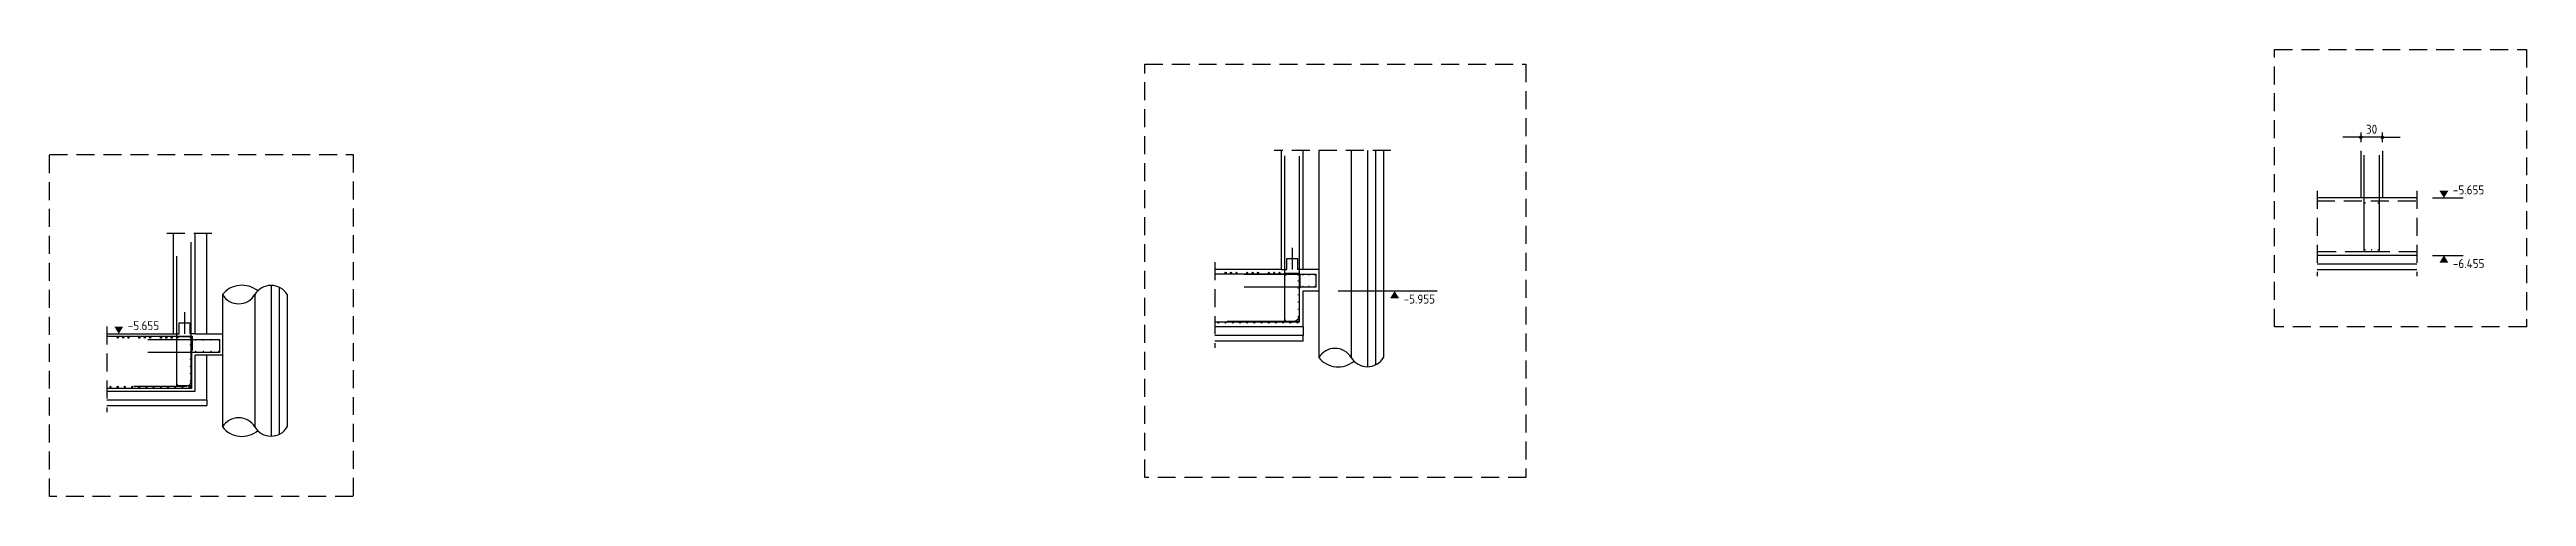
# Model space of a CAD drawing. Extents: x -45 to 98, y -32 to 51.
# Drawn here: x 55.78 to 90.25, y -31.57 to -25.36 of the extents above; entities that cross this region are included whole.
import ezdxf

# ---------------------------------------------------------------- set-up
doc = ezdxf.new("R2010")
doc.units = 0
doc.header["$LTSCALE"] = 0.5
for name, pattern in [('AUSGEZOGEN', [1000.01, 1000, 0.01]), ('DASHED', [0.75, 0.5, -0.25]), ('GESTRICHELT', [0.75, 0.5, -0.25]), ('STRICHLINIE', [0.75, 0.5, -0.25])]:
    doc.linetypes.add(name, pattern=pattern)
for name, color, linetype in [('AFU', 7, 'Continuous'), ('BETON', 7, 'Continuous'), ('DETAIL', 7, 'Continuous'), ('HILFE', 7, 'Continuous'), ('koten', 7, 'Continuous'), ('MASSE', 7, 'Continuous'), ('RND', 7, 'Continuous'), ('RND-1', 7, 'Continuous'), ('SFP_Hilfe', 7, 'Continuous')]:
    doc.layers.add(name, color=color, linetype=linetype)
doc.layers.add('NOPLOT', color=7, linetype='Continuous', plot=False)
doc.layers.add('Verbau', color=7, linetype='Continuous', plot=False)
doc.styles.add('txt', font='isocp.shx')
doc.linetypes.add('AFU_50K', pattern='A,0.15,["/",Standard,S=0.2,R=0,X=-0.01,Y=-0.1],0.07,["/",Standard,S=0.2,R=0,X=-0.01,Y=-0.1],0.15', length=0.37)
doc.dimstyles.new('DOT_I', dxfattribs={"dimscale": 0.5, "dimtxt": 0.25, "dimasz": 0.25, "dimexe": 0.1, "dimexo": 0.3, "dimgap": 0.1, "dimtad": 1, "dimdec": 3, "dimzin": 3, "dimtxsty": 'txt', "dimblk": 'DOT', "dimblk1": 'DOT', "dimblk2": 'DOT', "dimsah": 1, "dimcen": 0.1, "dimse1": 1, "dimse2": 1, "dimazin": 0, "dimtfac": 1, "dimtdec": 4, "dimtix": 1, "dimtmove": 2, "dimatfit": 3, "dimfxl": 0, "dimtvp": 1, "dimtolj": 1, "dimtzin": 0, "dimarcsym": 0})

msp = doc.modelspace()

# ---------------------------------------------------------------- blocks, each defined once
blk = doc.blocks.new('okrd_o')
at = {"layer": 'koten', "color": 7, "linetype": 'Continuous'}
blk.add_solid([(-0.125, 0.202), (0.125, 0.202), (0, 0)], dxfattribs=at)
at = {"layer": 'koten', "style": 'txt'}
blk.add_attdef('OKRD', (0.25, 0.1), '', height=0.25, dxfattribs=at)
blk = doc.blocks.new('okrd_u')
at = {"layer": 'koten', "color": 7, "linetype": 'Continuous'}
blk.add_solid([(-0.125, -0.202), (0.125, -0.202), (0, 0)], dxfattribs=at)
at = {"layer": 'koten', "style": 'txt'}
blk.add_attdef('OKRD', (0.25, -0.35), '', height=0.25, dxfattribs=at)
blk = doc.blocks.new('DOT')
at = {"layer": 'MASSE', "color": 7, "linetype": 'Continuous'}
for p, q in [((0, 0), (-1, 0)), ((0, 0.54), (0, -0.54))]:
    blk.add_line(p, q, dxfattribs=at)
at = {"layer": 'MASSE', "color": 7, "linetype": 'Continuous', "const_width": 0.2}
blk.add_lwpolyline([(-0.1, 0, 1), (0.1, 0, 1)], format="xyb", close=True, dxfattribs=at)
blk = doc.blocks.new('*D112')
at = {"layer": 'Defpoints', "color": 0, "linetype": 'AUSGEZOGEN', "transparency": 16777216}
for p in [(87.944, -26.576), (87.944, -26.576), (88.244, -26.576)]:
    blk.add_point(p, dxfattribs=at)
at = {"layer": 'MASSE', "color": 0, "linetype": 'AUSGEZOGEN', "lineweight": -2, "transparency": 16777216}
for p, q in [((87.819, -26.576), (87.694, -26.576)), ((88.244, -26.576), (87.944, -26.576)), ((88.369, -26.576), (88.494, -26.576))]:
    blk.add_line(p, q, dxfattribs=at)
at = {"layer": 'MASSE', "color": 0, "linetype": 'AUSGEZOGEN', "lineweight": -2, "transparency": 16777216, "xscale": 0.125, "yscale": 0.125, "zscale": 0.125}
blk.add_blockref('DOT', (87.944, -26.576), dxfattribs=at)
at = {"layer": 'MASSE', "color": 0, "linetype": 'AUSGEZOGEN', "lineweight": -2, "transparency": 16777216, "xscale": 0.125, "yscale": 0.125, "zscale": 0.125, "rotation": 180}
blk.add_blockref('DOT', (88.244, -26.576), dxfattribs=at)
at = {"layer": 'MASSE', "color": 0, "linetype": 'AUSGEZOGEN', "transparency": 16777216, "insert": (88.094, -26.464), "char_height": 0.125, "attachment_point": 5, "style": 'txt'}
blk.add_mtext('\\A1;30', dxfattribs=at)

# ---------------------------------------------------------------- dimensions: what is measured, and where the dimension line sits
at = {"layer": 'MASSE', "color": 7, "linetype": 'AUSGEZOGEN'}
dim = msp.add_linear_dim(base=(87.9441, -26.5763), p1=(88.2441, -26.5763), p2=(87.9441, -26.5763), dimstyle='DOT_I', override={"dimdec": 0, "dimlfac": 100}, dxfattribs=at)
dim.commit()
dim.dimension.update_dxf_attribs({"geometry": '*D112', "text_midpoint": (88.0941, -26.4638)})

# ---------------------------------------------------------------- linework, layer by layer
at = {"layer": 'AFU', "color": 8, "linetype": 'AFU_50K'}
msp.add_line((88.2441, -27.4204), (87.9441, -27.4204), dxfattribs=at)
at = {"layer": 'AFU', "color": 1, "linetype": 'AUSGEZOGEN'}
for p, q in [((73.076, -28.115), (73.076, -28.415)), ((57.6609, -29.01), (57.6609, -29.31))]:
    msp.add_line(p, q, dxfattribs=at)
at = {"layer": 'AFU', "color": 8, "linetype": 'AUSGEZOGEN'}
for p, q in [((72.926, -28.415), (73.001, -28.415)), ((73.001, -28.415), (73.001, -28.265)), ((73.001, -28.265), (73.151, -28.265)), ((73.151, -28.265), (73.151, -28.415)), ((73.226, -28.415), (73.151, -28.415)), ((57.5859, -29.31), (57.5859, -29.16)), ((57.5859, -29.16), (57.7359, -29.16)), ((57.7359, -29.16), (57.7359, -29.31)), ((57.5109, -29.31), (57.5859, -29.31)), ((57.8109, -29.31), (57.7359, -29.31))]:
    msp.add_line(p, q, dxfattribs=at)
at = {"layer": 'BETON', "color": 6, "linetype": 'AUSGEZOGEN'}
for p, q in [((72.926, -28.415), (72.926, -26.76)), ((73.226, -28.415), (73.226, -26.76)), ((87.9441, -26.7654), (87.9441, -27.4204)), ((88.2441, -26.7654), (88.2441, -27.4204)), ((87.9441, -27.4204), (87.3347, -27.4204)), ((88.7252, -27.4204), (88.2441, -27.4204)), ((57.5109, -29.31), (57.5109, -27.9155)), ((57.8109, -29.31), (57.8109, -27.9155)), ((88.7252, -28.2204), (87.3347, -28.2204)), ((72.926, -28.415), (71.9965, -28.415)), ((73.446, -28.415), (73.226, -28.415)), ((73.446, -28.415), (73.446, -28.715)), ((73.226, -29.215), (73.226, -28.715)), ((73.226, -28.715), (73.446, -28.715)), ((73.226, -29.215), (71.9965, -29.215)), ((56.5813, -29.31), (57.5109, -29.31)), ((57.8109, -29.31), (58.1909, -29.31)), ((57.8109, -30.11), (57.8109, -29.61)), ((58.1909, -29.61), (57.8109, -29.61)), ((58.1909, -29.31), (58.1909, -29.61)), ((56.5813, -30.11), (57.8109, -30.11))]:
    msp.add_line(p, q, dxfattribs=at)
at = {"layer": 'DETAIL', "color": 102, "linetype": 'STRICHLINIE'}
for points in [[(86.7441, -29.2144), (86.7441, -25.3552), (90.2491, -25.3552), (90.2491, -29.2144)], [(71.0235, -31.3114), (71.0235, -25.5583), (76.328, -25.5583), (76.328, -31.3114)], [(55.7839, -31.5739), (55.7839, -26.8154), (60.009, -26.8154), (60.009, -31.5739)]]:
    msp.add_lwpolyline(points, close=True, dxfattribs=at)
at = {"layer": 'HILFE', "color": 102, "linetype": 'AUSGEZOGEN'}
for p, q in [((88.9405, -27.4204), (89.3703, -27.4204)), ((57.9709, -29.31), (57.9709, -27.9155)), ((88.9405, -28.2204), (89.3703, -28.2204)), ((88.7252, -28.3404), (87.3347, -28.3404)), ((88.7252, -28.4204), (87.3347, -28.4204)), ((73.713, -28.715), (75.0916, -28.715)), ((73.226, -29.215), (73.226, -29.335)), ((57.9709, -30.23), (57.9709, -29.61)), ((73.226, -29.335), (71.9965, -29.335)), ((73.226, -29.415), (71.9965, -29.415)), ((73.226, -29.415), (73.226, -29.335)), ((56.5813, -30.23), (57.9709, -30.23)), ((56.5813, -30.31), (57.9709, -30.31)), ((57.9709, -30.23), (57.9709, -30.31))]:
    msp.add_line(p, q, dxfattribs=at)
at = {"layer": 'NOPLOT', "color": 191, "linetype": 'Continuous'}
msp.add_lwpolyline([(72.966, -27.3332), (72.966, -29.1332), (73.166, -29.1332)], dxfattribs=at)
at = {"layer": 'RND', "color": 1, "linetype": 'AUSGEZOGEN'}
for points in [[(73.171, -26.8397), (73.171, -29.0597, -0.4142136), (73.091, -29.1397), (72.171, -29.1397)], [(56.9559, -30.0371), (57.6859, -30.0371, 0.4142136), (57.7559, -29.9671), (57.7559, -28.0371)]]:
    msp.add_lwpolyline(points, format="xyb", dxfattribs=at)
for points in [[(72.966, -26.8332), (72.966, -29.1332), (73.166, -29.1332)], [(87.9841, -26.8235), (87.9841, -28.1635), (88.2041, -28.1635), (88.2041, -26.8235)], [(57.5509, -28.2282), (57.5509, -30.0282), (57.7509, -30.0282)], [(71.9965, -28.4769), (73.1814, -28.4769), (73.1814, -28.6769)], [(72.406, -28.4829), (73.406, -28.4829), (73.406, -28.6629), (72.406, -28.6629)], [(56.5813, -29.3412), (57.7663, -29.3412), (57.7663, -29.5412)], [(57.1509, -29.39), (58.1509, -29.39), (58.1509, -29.57), (57.1509, -29.57)]]:
    msp.add_lwpolyline(points, dxfattribs=at)
at = {"layer": 'RND', "color": 7, "linetype": 'GESTRICHELT'}
for points in [[(87.3347, -27.4604), (88.7252, -27.4604)], [(88.7252, -28.1704), (87.3347, -28.1704)]]:
    msp.add_lwpolyline(points, dxfattribs=at)
at = {"layer": 'RND', "color": 7, "linetype": 'AUSGEZOGEN'}
for points, const_width in [([(87.9996, -27.4894, 1), (88.0096, -27.4894, 1)], 0.01), ([(88.1802, -27.4894, 1), (88.1902, -27.4894, 1)], 0.01), ([(87.9996, -28.1425, 1), (88.0096, -28.1425, 1)], 0.01), ([(88.0899, -28.1425, 1), (88.0999, -28.1425, 1)], 0.01), ([(88.1802, -28.1425, 1), (88.1902, -28.1425, 1)], 0.01), ([(72.9911, -28.4933, -1), (72.9831, -28.4933, -1)], 0.008), ([(73.16, -28.4933, -1), (73.152, -28.4933, -1)], 0.008), ([(73.16, -28.5755, -1), (73.152, -28.5755, -1)], 0.008), ([(73.227, -28.4933, -1), (73.219, -28.4933, -1)], 0.008), ([(73.312, -28.4933, -1), (73.304, -28.4933, -1)], 0.008), ([(73.397, -28.4933, -1), (73.389, -28.4933, -1)], 0.008), ([(73.16, -28.6755, -1), (73.152, -28.6755, -1)], 0.008), ([(73.16, -28.769, -1), (73.152, -28.769, -1)], 0.008), ([(73.16, -28.869, -1), (73.152, -28.869, -1)], 0.008), ([(73.227, -28.6479, -1), (73.219, -28.6479, -1)], 0.008), ([(73.312, -28.6479, -1), (73.304, -28.6479, -1)], 0.008), ([(73.397, -28.6479, -1), (73.389, -28.6479, -1)], 0.008), ([(72.9837, -29.1195, -1), (72.9757, -29.1195, -1)], 0.008), ([(73.16, -28.969, -1), (73.152, -28.969, -1)], 0.008), ([(73.16, -29.069, -1), (73.152, -29.069, -1)], 0.008), ([(57.5759, -29.3639, -1), (57.5679, -29.3639, -1)], 0.008), ([(57.7448, -29.3639, -1), (57.7368, -29.3639, -1)], 0.008), ([(57.7448, -29.4639, -1), (57.7368, -29.4639, -1)], 0.008), ([(57.7448, -29.5639, -1), (57.7368, -29.5639, -1)], 0.008), ([(57.8209, -29.4004, -1), (57.8129, -29.4004, -1)], 0.008), ([(57.8209, -29.555, -1), (57.8129, -29.555, -1)], 0.008), ([(57.9279, -29.4004, -1), (57.9199, -29.4004, -1)], 0.008), ([(57.9279, -29.555, -1), (57.9199, -29.555, -1)], 0.008), ([(58.0349, -29.4004, -1), (58.0269, -29.4004, -1)], 0.008), ([(58.0349, -29.555, -1), (58.0269, -29.555, -1)], 0.008), ([(58.1418, -29.4004, -1), (58.1338, -29.4004, -1)], 0.008), ([(58.1418, -29.555, -1), (58.1338, -29.555, -1)], 0.008), ([(57.7448, -29.6639, -1), (57.7368, -29.6639, -1)], 0.008), ([(57.7448, -29.7639, -1), (57.7368, -29.7639, -1)], 0.008), ([(57.7448, -29.8639, -1), (57.7368, -29.8639, -1)], 0.008), ([(57.7448, -29.9639, -1), (57.7368, -29.9639, -1)], 0.008), ([(57.5686, -30.0145, -1), (57.5606, -30.0145, -1)], 0.008)]:
    msp.add_lwpolyline(points, format="xyb", close=True, dxfattribs=dict(at, const_width=const_width))
for centre in [(72.1491, -28.4626), (72.2991, -28.4626), (72.4491, -28.4626), (72.5991, -28.4626), (72.7491, -28.4626), (72.8991, -28.4626), (72.048, -29.1545), (72.148, -29.1545), (72.248, -29.1545), (72.348, -29.1545), (72.448, -29.1545), (72.548, -29.1545), (72.648, -29.1545), (72.748, -29.1545), (72.848, -29.1545), (72.948, -29.1545), (73.048, -29.1545), (73.148, -29.1545), (56.7339, -29.3639), (56.8839, -29.3639), (57.0339, -29.3639), (57.1839, -29.3639), (57.3339, -29.3639), (57.4839, -29.3639), (56.6328, -30.0495), (56.7328, -30.0495), (56.8328, -30.0495), (56.9328, -30.0495), (57.0328, -30.0495), (57.1328, -30.0495), (57.2328, -30.0495), (57.3328, -30.0495), (57.4328, -30.0495), (57.5328, -30.0495), (57.6328, -30.0495), (57.7328, -30.0495)]:
    msp.add_circle(centre, 0.008, dxfattribs=at)
at = {"layer": 'RND', "color": 102, "linetype": 'AUSGEZOGEN'}
for centre in [(72.2241, -28.4626), (72.5241, -28.4626), (72.8241, -28.4626), (56.8089, -29.3639), (57.1089, -29.3639), (57.4089, -29.3639)]:
    msp.add_circle(centre, 0.008, dxfattribs=at)
at = {"layer": 'RND-1', "color": 1, "linetype": 'AUSGEZOGEN'}
for points in [[(72.9737, -28.4667), (73.1737, -28.4667), (73.1737, -29.1467), (71.9965, -29.1467)], [(57.5585, -29.35), (57.7585, -29.35), (57.7585, -30.07), (56.5813, -30.07)]]:
    msp.add_lwpolyline(points, dxfattribs=at)
at = {"layer": 'SFP_Hilfe', "color": 102, "linetype": 'DASHED'}
for p, q in [((74.446, -26.76), (72.826, -26.76)), ((87.3347, -27.3212), (87.3347, -28.51)), ((88.7252, -27.3212), (88.7252, -28.51)), ((58.0419, -27.9155), (57.4109, -27.9155)), ((71.9965, -28.3158), (71.9965, -29.5046)), ((56.5813, -29.2108), (56.5813, -30.3996))]:
    msp.add_line(p, q, dxfattribs=at)
at = {"layer": 'Verbau', "color": 171}
for p, q in [((73.446, -26.76), (73.446, -29.6406)), ((73.896, -26.76), (73.896, -29.6406)), ((74.121, -26.76), (74.121, -29.7682, -0.0411)), ((74.2335, -26.76), (74.2335, -29.7428, -0.0329)), ((74.346, -26.76), (74.346, -29.6406)), ((58.1909, -28.7655), (58.1909, -30.6068)), ((58.6409, -28.7655), (58.6409, -30.6068)), ((58.8659, -28.6379, 0.0022), (58.8659, -30.7344, -0.0411)), ((58.9784, -28.6632, 0.0014), (58.9784, -30.7091, -0.0329)), ((59.0909, -28.7655), (59.0909, -30.6068))]:
    msp.add_line(p, q, dxfattribs=at)
for centre, radius, start, end in [((58.4605, -28.9786), 0.3437, 50.18929, 141.67563), ((58.4159, -28.631), 0.2621, 210.86482, 329.13518), ((58.8659, -28.9), 0.2621, 30.86482, 149.13518), ((73.671, -29.775), 0.2621, 30.86482, 149.13518), ((73.7157, -29.4274), 0.3437, 218.32437, 309.81071), ((74.121, -29.5061), 0.2621, 210.86482, 329.13518), ((58.4159, -30.7413), 0.2621, 30.86482, 149.13518), ((58.4605, -30.3937), 0.3437, 218.32437, 309.81071), ((58.8659, -30.4723), 0.2621, 210.86482, 329.13518)]:
    msp.add_arc(centre, radius, start, end, dxfattribs=at)

# ---------------------------------------------------------------- block references
at = {"layer": 'koten', "color": 7, "linetype": 'DASHED', "xscale": 0.5, "yscale": 0.5, "zscale": 0.5}
msp.add_blockref('okrd_o', (89.1005, -27.4204), dxfattribs=at).add_auto_attribs({'OKRD': '-5.655'})
at = {"layer": 'koten', "color": 7, "linetype": 'AUSGEZOGEN', "xscale": 0.5, "yscale": 0.5, "zscale": 0.5}
for name, p, values in [('okrd_u', (89.1005, -28.2204), {'OKRD': '-6.455'}), ('okrd_u', (74.5, -28.715), {'OKRD': '-5.955'}), ('okrd_o', (56.7474, -29.31), {'OKRD': '-5.655'})]:
    msp.add_blockref(name, p, dxfattribs=at).add_auto_attribs(values)

msp.set_redraw_order([(e.dxf.handle, doc.entitydb.next_handle()) for e in msp.query("TEXT MTEXT ATTDEF DIMENSION ARC_DIMENSION")])  # texts and dimensions are drawn at this point

doc.saveas('drawing.dxf')
